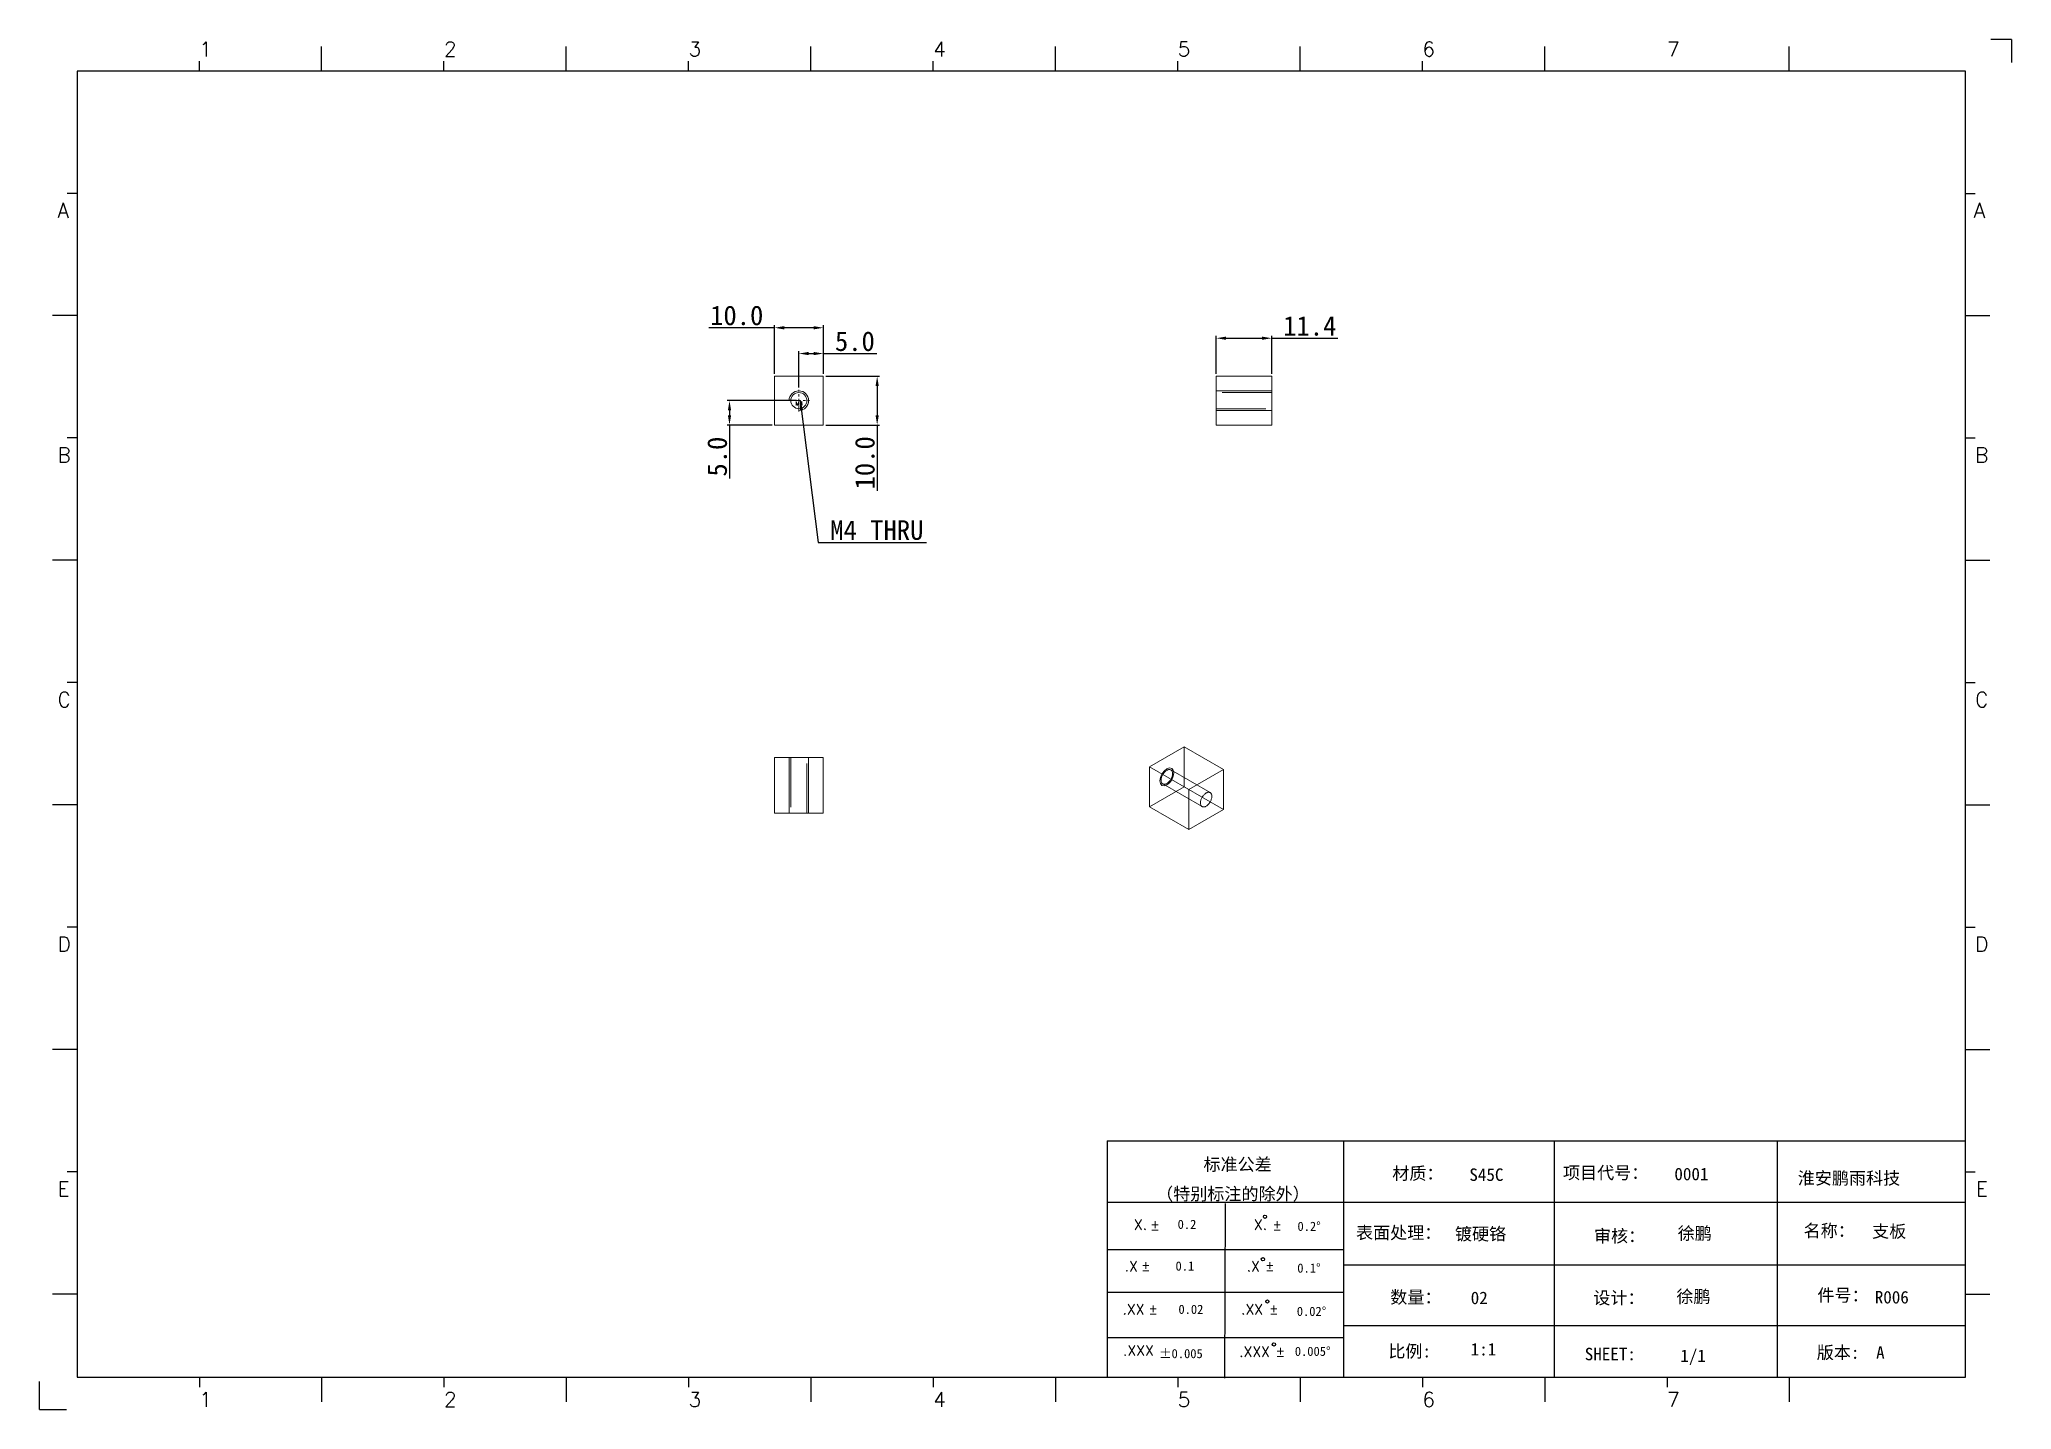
# Model space of a CAD drawing. Extents: x 83 to 30050, y -7164 to 695.
# Drawn here: x 5639.7 to 6043.2, y -142.8 to 137.4 of the extents above; entities that cross this region are included whole.
import ezdxf
from ezdxf.enums import TextEntityAlignment as Align

# ---------------------------------------------------------------- set-up
doc = ezdxf.new("R2010")
doc.units = 0
doc.header["$LTSCALE"] = 8
doc.header["$MEASUREMENT"] = 0
doc.header["$PDSIZE"] = 5
doc.linetypes.add('CENTER', pattern=[2, 1.25, -0.25, 0.25, -0.25])
doc.linetypes.add('HIDDEN', pattern=[1.905, 1.27, -0.635])
doc.layers.get('0').update_dxf_attribs({"linetype": 'CONTINUOUS'})
doc.layers.get('Defpoints').update_dxf_attribs({"linetype": 'CONTINUOUS'})
doc.layers.add('41', color=3, linetype='CONTINUOUS')
doc.layers.add('dim', color=82, linetype='CONTINUOUS', lineweight=9)
doc.layers.add('screw', color=33, linetype='CONTINUOUS', lineweight=13)
doc.styles.add('SIMPLEX', font='SIMPLEX')
doc.styles.get("Standard").update_dxf_attribs({"font": '', "height": 4})
doc.styles.add('TXT', font='txt.shx', dxfattribs={"bigfont": 'gbcbig.shx'})
doc.styles.get('Standard').set_extended_font_data('SimSun')
doc.dimstyles.new('ISO-25', dxfattribs={"dimtxt": 6, "dimasz": 2.5, "dimexe": 1.25, "dimexo": 0.625, "dimtad": 1, "dimdec": 1, "dimzin": 1, "dimdsep": 46, "dimtxsty": 'Standard', "dimcen": 2.5, "dimadec": 0, "dimazin": 0, "dimtm": 1e-09, "dimtfac": 1, "dimtdec": 1, "dimtmove": 0, "dimatfit": 3, "dimfxl": 1, "dimtolj": 1, "dimtzin": 0, "dimarcsym": 0})

msp = doc.modelspace()

# ---------------------------------------------------------------- texts
at = {"layer": 'dim', "linetype": 'Continuous', "insert": (5801.5, 35.007), "char_height": 4, "attachment_point": 7}
msp.add_mtext('\\A1;M4 THRU', dxfattribs=at)

# ---------------------------------------------------------------- blocks, each defined once
blk = doc.blocks.new('A$C0BB32EA6')
at = {"layer": '41'}
for p, q in [((90.21, 427.84), (90.21, 435.66)), ((168.4, 427.84), (168.4, 435.66)), ((168.4, 427.84), (168.4, 435.66)), ((168.4, 427.84), (168.4, 435.66)), ((246.58, 427.84), (246.58, 435.66)), ((246.58, 427.84), (246.58, 435.66)), ((324.77, 427.84), (324.77, 435.66)), ((402.96, 427.84), (402.96, 435.66)), ((481.15, 427.84), (481.15, 435.66)), ((559.34, 427.84), (559.34, 435.66)), ((51.11, 427.84), (51.11, 430.97)), ((129.3, 427.84), (129.3, 430.97)), ((129.3, 427.84), (129.3, 430.97)), ((129.3, 427.84), (129.3, 430.97)), ((207.49, 427.84), (207.49, 430.97)), ((207.49, 427.84), (207.49, 430.97)), ((285.68, 427.84), (285.68, 430.97)), ((363.87, 427.84), (363.87, 430.97)), ((442.06, 427.84), (442.06, 430.97)), ((615.63, 427.84), (12.02, 427.84)), ((12.02, 427.84), (12.02, 10.32)), ((615.63, 10.32), (615.63, 427.84)), ((12.02, 388.75), (8.89, 388.75)), ((615.63, 388.75), (618.76, 388.75)), ((12.02, 349.66), (4.2, 349.66)), ((615.63, 349.66), (623.45, 349.66)), ((12.02, 310.56), (8.89, 310.56)), ((615.63, 310.56), (618.76, 310.56)), ((12.02, 271.47), (4.2, 271.47)), ((615.63, 271.47), (623.45, 271.47)), ((12.02, 232.37), (8.89, 232.37)), ((615.63, 232.37), (618.76, 232.37)), ((12.02, 193.28), (4.2, 193.28)), ((615.63, 193.28), (623.45, 193.28)), ((12.02, 154.18), (8.89, 154.18)), ((615.63, 154.18), (618.76, 154.18)), ((12.02, 115.09), (4.2, 115.09)), ((615.63, 115.09), (623.45, 115.09)), ((341.34, 85.85), (615.63, 85.85)), ((341.34, 85.85), (341.34, 10.32)), ((416.87, 85.85), (416.87, 10.32)), ((484.16, 85.85), (484.16, 10.32)), ((555.4, 85.7), (555.4, 10.17)), ((12.02, 76), (8.89, 76)), ((615.63, 76), (618.76, 76)), ((615.63, 66.14), (341.34, 66.14)), ((378.86, 10.02), (379.1, 65.84)), ((341.34, 51.12), (416.87, 51.12)), ((615.63, 46.17), (416.87, 46.17)), ((12.02, 36.9), (4.2, 36.9)), ((341.34, 37.5), (401.12, 37.5)), ((341.34, 37.5), (416.87, 37.5)), ((615.63, 36.9), (623.45, 36.9)), ((615.63, 26.74), (416.87, 26.74)), ((341.34, 23.05), (401.87, 23.05)), ((341.34, 23.05), (401.87, 23.05)), ((341.34, 23.05), (401.87, 23.05)), ((341.34, 23.05), (401.87, 23.05)), ((341.34, 23.05), (401.87, 23.05)), ((341.34, 23.05), (416.87, 23.05)), ((12.02, 10.32), (615.63, 10.32)), ((51.11, 10.32), (51.11, 7.19)), ((90.21, 10.32), (90.21, 2.5)), ((129.3, 10.32), (129.3, 7.19)), ((168.4, 10.32), (168.4, 2.5)), ((207.49, 10.32), (207.49, 7.19)), ((246.58, 10.32), (246.58, 2.5)), ((285.68, 10.32), (285.68, 7.19)), ((324.77, 10.32), (324.77, 2.5)), ((326.34, 10.32), (401.87, 10.32)), ((363.87, 10.32), (363.87, 7.19)), ((402.96, 10.32), (402.96, 2.5)), ((442.06, 10.32), (442.06, 7.19)), ((481.15, 10.32), (481.15, 2.5)), ((520.24, 10.32), (520.24, 7.19)), ((559.34, 10.32), (559.34, 2.5))]:
    blk.add_line(p, q, dxfattribs=at)
at = {"layer": '41', "linetype": 'Continuous'}
for p, q in [((630.37, 437.94), (623.79, 437.94)), ((630.37, 437.94), (630.37, 430.59)), ((0, 0), (0, 8.98)), ((0, 0), (8.64, 0))]:
    blk.add_line(p, q, dxfattribs=at)
at = {"layer": '41'}
for centre in [(391.73, 61.61), (391.07, 48.04), (392.49, 34.54), (394.6, 20.83)]:
    blk.add_circle(centre, 0.516, dxfattribs=at)
at = {"layer": '41', "style": 'SIMPLEX'}
for s, height, p in [('1', 4.69, (51.11, 432.54)), ('2', 4.69, (129.3, 432.54)), ('3', 4.69, (207.49, 432.54)), ('4', 4.69, (285.68, 432.54)), ('5', 4.69, (363.87, 432.54)), ('6', 4.69, (442.06, 432.54)), ('7', 4.69, (520.24, 432.54)), ('A', 4.75, (5.76, 380.93)), ('A', 4.75, (618.27, 380.93)), ('B', 4.75, (5.76, 302.74)), ('B', 4.75, (618.72, 302.74)), ('C', 4.75, (5.76, 224.55)), ('C', 4.75, (618.72, 224.55)), ('D', 4.75, (5.76, 146.37)), ('D', 4.75, (618.72, 146.37)), ('E', 4.75, (5.76, 68.18)), ('E', 4.75, (618.95, 68.18)), ('X.', 3.284, (349.84, 57.49)), ('%%p', 3.284, (355.04, 57.36)), ('X.', 3.284, (388.21, 57.49)), ('%%p', 3.284, (394.07, 57.36)), ('.X', 3.284, (346.89, 44.16)), ('%%p', 3.284, (352.09, 44.33)), ('.X', 3.284, (385.9, 44.16)), ('%%p', 3.284, (391.76, 44.33)), ('.XX', 3.284, (346.2, 30.42)), ('%%p', 3.284, (354.44, 30.46)), ('.XX', 3.284, (384.11, 30.42)), ('%%p', 3.284, (393.01, 30.46)), ('.XXX', 3.284, (383.48, 16.83)), ('%%p', 3.284, (395.11, 16.95)), ('1', 4.69, (51.11, 0.87)), ('2', 4.69, (129.3, 0.87)), ('3', 4.69, (207.49, 0.87)), ('4', 4.69, (285.68, 0.87)), ('5', 4.69, (363.87, 0.87)), ('6', 4.69, (442.06, 0.87)), ('7', 4.69, (520.24, 0.87))]:
    blk.add_text(s, height=height, dxfattribs=at).set_placement(p)
at = {"layer": '41', "linetype": 'Continuous'}
for s, p in [('标准公差', (372.08, 76.36)), ('材质：', (432.42, 73.5)), ('项目代号：', (486.99, 73.71)), ('淮安鹏雨科技', (562.04, 71.96)), ('（特别标注的除外）', (356.94, 66.94)), ('表面处理：', (420.83, 54.55)), ('审核：', (496.9, 53.5)), ('名称：', (563.9, 55.18)), ('数量：', (431.79, 33.91)), ('设计：', (496.69, 33.7)), ('件号：', (568.32, 34.55)), ('比例:', (431.16, 16.65)), ('SHEET:', (493.95, 15.75)), ('1/1', (524.5, 15.18)), ('版本:', (568.11, 16.23))]:
    blk.add_text(s, height=4, dxfattribs=at).set_placement(p)
at = {"layer": '41'}
for s, p in [('0.2', (363.82, 57.75)), ('0.2%%D', (402.12, 57.11)), ('0.1', (363.14, 44.41)), ('0.1%%D', (402.07, 43.76)), ('0.02', (364.07, 30.58)), ('0.02%%D', (401.9, 29.93)), ('0.005%%D', (401.27, 17.16))]:
    blk.add_text(s, height=2.929, dxfattribs=at).set_placement(p)
at = {"layer": '41', "style": 'SIMPLEX'}
blk.add_text('.XXX', height=3.284, dxfattribs=at).set_placement((351.31, 18.87), align=Align.MIDDLE_CENTER)
at = {"layer": '41'}
blk.add_text('%%P0.005', height=2.929, dxfattribs=at).set_placement((364.87, 17.89), align=Align.MIDDLE_CENTER)
at = {"layer": '41', "linetype": 'Continuous'}
for tag, p in [('材质', (457.07, 73.08)), ('代号', (522.6, 73.29)), ('表面处理', (452.44, 54.13)), ('审核', (523.65, 54.34)), ('名称', (585.81, 54.97)), ('数量', (457.5, 33.7)), ('设计', (523.23, 34.13)), ('件号', (586.65, 33.91)), ('比例', (457.5, 17.28)), ('版本', (587.08, 16.23))]:
    blk.add_attdef(tag, p, '', height=4, dxfattribs=at)
blk = doc.blocks.new('screw_m4_l')
at = {"layer": 'screw', "color": 1, "linetype": 'CENTER', "ltscale": 0.254}
for p, q in [((-2.2, 0), (2.2, 0)), ((0, -2.2), (0, 2.2))]:
    blk.add_line(p, q, dxfattribs=at)
at = {"layer": 'screw', "color": 33, "linetype": 'Continuous'}
blk.add_circle((0, 0), 1.65, dxfattribs=at)
at = {"layer": 'screw', "color": 92, "linetype": 'Continuous'}
blk.add_arc((0, 0), 2, 270, 180, dxfattribs=at)
at = {"layer": 'screw', "color": 6, "linetype": 'Continuous', "style": 'TXT'}
blk.add_text('M4', height=0.8, dxfattribs=at).set_placement((-0.68, -1))
blk = doc.blocks.new('*D141')
at = {"layer": 'Defpoints', "color": 0, "linetype": 'Continuous'}
for p in [(5790.08, 78.46), (5790.08, 68.55), (5800.08, 68.55)]:
    blk.add_point(p, dxfattribs=at)
at = {"layer": 'dim', "color": 0, "linetype": 'Continuous', "lineweight": -2}
for p, q in [((5790.08, 78.46), (5776.63, 78.46)), ((5790.08, 69.05), (5790.08, 78.96)), ((5798.08, 78.46), (5792.08, 78.46)), ((5800.08, 69.05), (5800.08, 78.96))]:
    blk.add_line(p, q, dxfattribs=at)
at = {"layer": 'dim', "color": 0, "linetype": 'Continuous'}
for points in [[(5792.08, 78.79), (5792.08, 78.12), (5790.08, 78.46)], [(5798.08, 78.79), (5798.08, 78.12), (5800.08, 78.46)]]:
    blk.add_solid(points, dxfattribs=at)
at = {"layer": 'dim', "color": 0, "linetype": 'Continuous', "insert": (5782.36, 80.96), "char_height": 4, "attachment_point": 5}
blk.add_mtext('\\A1;10.0', dxfattribs=at)
blk = doc.blocks.new('*D142')
at = {"layer": 'Defpoints', "color": 0, "linetype": 'Continuous'}
for p in [(5800.08, 68.55), (5800.08, 58.55), (5811.09, 58.55)]:
    blk.add_point(p, dxfattribs=at)
at = {"layer": 'dim', "color": 0, "linetype": 'Continuous', "lineweight": -2}
for p, q in [((5800.58, 68.55), (5811.59, 68.55)), ((5811.09, 66.55), (5811.09, 60.55)), ((5800.58, 58.55), (5811.59, 58.55)), ((5811.09, 58.55), (5811.09, 45.11))]:
    blk.add_line(p, q, dxfattribs=at)
at = {"layer": 'dim', "color": 0, "linetype": 'Continuous'}
for points in [[(5810.76, 66.55), (5811.42, 66.55), (5811.09, 68.55)], [(5810.76, 60.55), (5811.42, 60.55), (5811.09, 58.55)]]:
    blk.add_solid(points, dxfattribs=at)
at = {"layer": 'dim', "color": 0, "linetype": 'Continuous', "insert": (5808.59, 50.83), "char_height": 4, "attachment_point": 5, "rotation": 90}
blk.add_mtext('\\A1;10.0', dxfattribs=at)
blk = doc.blocks.new('*D143')
at = {"layer": 'Defpoints', "color": 0, "linetype": 'Continuous'}
for p in [(5800.08, 73.18), (5795.08, 65.75), (5800.08, 68.55)]:
    blk.add_point(p, dxfattribs=at)
at = {"layer": 'dim', "color": 0, "linetype": 'Continuous', "lineweight": -2}
for p, q in [((5795.08, 66.25), (5795.08, 73.68)), ((5797.08, 73.18), (5798.08, 73.18)), ((5800.08, 69.05), (5800.08, 73.68)), ((5800.08, 73.18), (5810.99, 73.18))]:
    blk.add_line(p, q, dxfattribs=at)
at = {"layer": 'dim', "color": 0, "linetype": 'Continuous'}
for points in [[(5797.08, 73.52), (5797.08, 72.85), (5795.08, 73.18)], [(5798.08, 73.52), (5798.08, 72.85), (5800.08, 73.18)]]:
    blk.add_solid(points, dxfattribs=at)
at = {"layer": 'dim', "color": 0, "linetype": 'Continuous', "insert": (5806.53, 75.68), "char_height": 4, "attachment_point": 5}
blk.add_mtext('\\A1;5.0', dxfattribs=at)
blk = doc.blocks.new('*D144')
at = {"layer": 'Defpoints', "color": 0, "linetype": 'Continuous'}
for p in [(5795.08, 63.55), (5780.88, 58.55), (5790.08, 58.55)]:
    blk.add_point(p, dxfattribs=at)
at = {"layer": 'dim', "color": 0, "linetype": 'Continuous', "lineweight": -2}
for p, q in [((5794.58, 63.55), (5780.38, 63.55)), ((5780.88, 61.55), (5780.88, 60.55)), ((5789.58, 58.55), (5780.38, 58.55)), ((5780.88, 58.55), (5780.88, 47.64))]:
    blk.add_line(p, q, dxfattribs=at)
at = {"layer": 'dim', "color": 0, "linetype": 'Continuous'}
for points in [[(5780.55, 61.55), (5781.21, 61.55), (5780.88, 63.55)], [(5780.55, 60.55), (5781.21, 60.55), (5780.88, 58.55)]]:
    blk.add_solid(points, dxfattribs=at)
at = {"layer": 'dim', "color": 0, "linetype": 'Continuous', "insert": (5778.38, 52.1), "char_height": 4, "attachment_point": 5, "rotation": 90}
blk.add_mtext('\\A1;5.0', dxfattribs=at)
blk = doc.blocks.new('*D145')
at = {"layer": 'Defpoints', "color": 0, "linetype": 'Continuous'}
for p in [(5891.82, 76.32), (5880.45, 68.55), (5891.82, 68.55)]:
    blk.add_point(p, dxfattribs=at)
at = {"layer": 'dim', "color": 0, "linetype": 'Continuous', "lineweight": -2}
for p, q in [((5880.45, 69.05), (5880.45, 76.82)), ((5891.82, 69.05), (5891.82, 76.82)), ((5882.45, 76.32), (5889.82, 76.32)), ((5891.82, 76.32), (5905.36, 76.32))]:
    blk.add_line(p, q, dxfattribs=at)
at = {"layer": 'dim', "color": 0, "linetype": 'Continuous'}
for points in [[(5882.45, 76.65), (5882.45, 75.99), (5880.45, 76.32)], [(5889.82, 76.65), (5889.82, 75.99), (5891.82, 76.32)]]:
    blk.add_solid(points, dxfattribs=at)
at = {"layer": 'dim', "color": 0, "linetype": 'Continuous', "insert": (5899.59, 78.82), "char_height": 4, "attachment_point": 5}
blk.add_mtext('\\A1;11.4', dxfattribs=at)

# ---------------------------------------------------------------- dimensions: what is measured, and where the dimension line sits
at = {"layer": 'dim', "linetype": 'Continuous'}
for base, p1, p2, picture, middle in [((5790.077, 78.458), (5800.077, 68.553), (5790.077, 68.553), '*D141', (5782.355, 80.957)), ((5891.825, 76.319), (5880.455, 68.553), (5891.825, 68.553), '*D145', (5899.591, 78.819)), ((5800.077, 73.184), (5795.077, 65.753), (5800.077, 68.553), '*D143', (5806.533, 75.684))]:
    dim = msp.add_linear_dim(base=base, p1=p1, p2=p2, dimstyle='ISO-25', override={"dimtxt": 2.5, "dimasz": 2, "dimexe": 0.49975, "dimexo": 0.49975, "dimgap": 0.49975}, dxfattribs=at)
    dim.commit()
    dim.dimension.update_dxf_attribs({"geometry": picture, "text_midpoint": middle})
for base, p1, p2, picture, middle in [((5811.091, 58.553), (5800.077, 68.553), (5800.077, 58.553), '*D142', (5808.591, 50.831)), ((5780.88, 58.553), (5795.077, 63.553), (5790.077, 58.553), '*D144', (5778.38, 52.098))]:
    dim = msp.add_linear_dim(base=base, p1=p1, p2=p2, angle=90, dimstyle='ISO-25', override={"dimtxt": 2.5, "dimasz": 2, "dimexe": 0.49975, "dimexo": 0.49975, "dimgap": 0.49975}, dxfattribs=at)
    dim.commit()
    dim.dimension.update_dxf_attribs({"geometry": picture, "text_midpoint": middle})

# ---------------------------------------------------------------- linework, layer by layer
at = {"color": 7, "linetype": 'Continuous', "lineweight": 15}
for p, q in [((5790.077, 58.553), (5790.077, 68.553)), ((5800.077, 68.553), (5790.077, 68.553)), ((5800.077, 58.553), (5800.077, 68.553)), ((5880.455, 58.553), (5880.455, 68.553)), ((5891.825, 68.553), (5880.455, 68.553)), ((5891.825, 58.553), (5891.825, 68.553)), ((5800.077, 58.553), (5790.077, 58.553)), ((5891.825, 58.553), (5880.455, 58.553)), ((5873.885, -7.295), (5866.814, -11.377)), ((5873.885, -15.46), (5873.885, -7.295)), ((5881.925, -11.936), (5873.885, -7.295)), ((5800.077, -9.468), (5790.077, -9.468)), ((5790.077, -9.468), (5790.077, -20.838)), ((5800.077, -20.838), (5800.077, -9.468)), ((5866.814, -19.542), (5866.814, -11.377)), ((5881.925, -20.101), (5881.925, -11.936)), ((5873.885, -15.46), (5866.814, -19.542)), ((5881.925, -20.101), (5873.885, -15.46)), ((5866.814, -19.542), (5874.854, -24.183)), ((5874.854, -24.183), (5881.925, -20.101)), ((5790.077, -20.838), (5800.077, -20.838))]:
    msp.add_line(p, q, dxfattribs=at)
at = {"color": 7, "linetype": 'Continuous', "lineweight": 0}
for p, q in [((5880.455, 65.553), (5891.825, 65.553)), ((5880.455, 61.553), (5891.825, 61.553)), ((5793.077, -9.468), (5793.077, -20.838)), ((5797.077, -9.468), (5797.077, -20.838))]:
    msp.add_line(p, q, dxfattribs=at)
at = {"color": 7, "linetype": 'HIDDEN', "lineweight": 0}
for p, q in [((5891.825, 65.203), (5880.455, 65.203)), ((5880.455, 61.903), (5891.825, 61.903)), ((5793.427, -9.468), (5793.427, -20.838)), ((5796.727, -20.838), (5796.727, -9.468)), ((5866.814, -11.377), (5874.854, -16.018)), ((5879.215, -16.631), (5871.175, -11.99)), ((5874.854, -16.018), (5881.925, -11.936)), ((5869.525, -14.847), (5877.565, -19.489)), ((5874.854, -24.183), (5874.854, -16.018))]:
    msp.add_line(p, q, dxfattribs=at)
at = {"color": 7, "linetype": 'Continuous', "lineweight": 0, "flags": 128}
msp.add_lwpolyline([(5870.35, -15.052), (5869.809, -15.24), (5869.35, -15.151), (5869.043, -14.798), (5868.936, -14.235), (5869.043, -13.548), (5869.35, -12.841), (5869.809, -12.222), (5870.35, -11.785), (5870.891, -11.597), (5871.35, -11.686), (5871.657, -12.039), (5871.764, -12.602), (5871.657, -13.289), (5871.35, -13.996), (5870.891, -14.615), (5870.35, -15.052)], dxfattribs=at)
at = {"color": 7, "linetype": 'Continuous', "lineweight": 15, "flags": 128}
msp.add_lwpolyline([(5870.35, -14.766), (5870.461, -14.696), (5870.571, -14.614), (5870.679, -14.521), (5870.784, -14.419), (5870.885, -14.307), (5870.981, -14.188), (5871.071, -14.061), (5871.155, -13.929), (5871.232, -13.792), (5871.3, -13.651), (5871.36, -13.509), (5871.411, -13.366), (5871.453, -13.223), (5871.484, -13.082), (5871.505, -12.944), (5871.515, -12.81), (5871.515, -12.682), (5871.505, -12.56), (5871.484, -12.446), (5871.453, -12.341), (5871.411, -12.246), (5871.36, -12.162), (5871.3, -12.088), (5871.232, -12.027), (5871.155, -11.979), (5871.071, -11.943), (5870.981, -11.921), (5870.885, -11.912), (5870.784, -11.917), (5870.679, -11.936), (5870.571, -11.968), (5870.461, -12.013), (5870.35, -12.071), (5870.239, -12.141), (5870.129, -12.223), (5870.021, -12.316), (5869.916, -12.418), (5869.815, -12.53), (5869.719, -12.649), (5869.629, -12.776), (5869.545, -12.908), (5869.468, -13.045), (5869.4, -13.186), (5869.34, -13.328), (5869.289, -13.471), (5869.247, -13.614), (5869.216, -13.755), (5869.195, -13.893), (5869.185, -14.027), (5869.185, -14.155), (5869.195, -14.277), (5869.216, -14.391), (5869.247, -14.496), (5869.289, -14.591), (5869.34, -14.675), (5869.4, -14.749), (5869.468, -14.81), (5869.545, -14.858), (5869.629, -14.894), (5869.719, -14.916), (5869.815, -14.925), (5869.916, -14.92), (5870.021, -14.901), (5870.129, -14.869), (5870.239, -14.824), (5870.35, -14.766)], dxfattribs=at)
at = {"color": 7, "linetype": 'HIDDEN', "lineweight": 0, "flags": 128}
msp.add_lwpolyline([(5878.39, -19.407), (5878.501, -19.337), (5878.611, -19.255), (5878.718, -19.163), (5878.823, -19.06), (5878.924, -18.949), (5879.021, -18.829), (5879.111, -18.702), (5879.195, -18.57), (5879.272, -18.433), (5879.34, -18.293), (5879.4, -18.15), (5879.451, -18.007), (5879.492, -17.864), (5879.524, -17.723), (5879.545, -17.585), (5879.555, -17.451), (5879.555, -17.323), (5879.545, -17.201), (5879.524, -17.088), (5879.492, -16.983), (5879.451, -16.887), (5879.4, -16.803), (5879.34, -16.73), (5879.272, -16.668), (5879.195, -16.62), (5879.111, -16.584), (5879.021, -16.562), (5878.924, -16.554), (5878.823, -16.559), (5878.718, -16.577), (5878.611, -16.609), (5878.501, -16.655), (5878.39, -16.712), (5878.279, -16.783), (5878.169, -16.864), (5878.061, -16.957), (5877.956, -17.059), (5877.855, -17.171), (5877.759, -17.29), (5877.669, -17.417), (5877.585, -17.549), (5877.508, -17.687), (5877.439, -17.827), (5877.379, -17.969), (5877.328, -18.113), (5877.287, -18.256), (5877.256, -18.397), (5877.235, -18.535), (5877.224, -18.668), (5877.224, -18.797), (5877.235, -18.918), (5877.256, -19.032), (5877.287, -19.137), (5877.328, -19.232), (5877.379, -19.317), (5877.439, -19.39), (5877.508, -19.451), (5877.585, -19.5), (5877.669, -19.535), (5877.759, -19.557), (5877.855, -19.566), (5877.956, -19.561), (5878.061, -19.542), (5878.169, -19.51), (5878.279, -19.465), (5878.39, -19.407)], dxfattribs=at)

# ---------------------------------------------------------------- block references
at = {"layer": '41', "linetype": 'Continuous', "xscale": 0.6399999999998727, "yscale": 0.6400000000000006, "zscale": 0.6400000000000001}
msp.add_blockref('A$C0BB32EA6', (5639.716, -142.843), dxfattribs=at).add_auto_attribs({'版本': 'A', '件号': 'R006', '名称': '支板', '设计': '徐鹏', '审核': '徐鹏', '代号': '0001', '比例': '1:1', '数量': '02', '表面处理': '镀硬铬', '材质': 'S45C'})
at = {"layer": 'screw', "linetype": 'Continuous'}
msp.add_blockref('screw_m4_l', (5795.077, 63.553), dxfattribs=at)

msp.set_redraw_order([(e.dxf.handle, doc.entitydb.next_handle()) for e in msp.query("TEXT MTEXT ATTDEF DIMENSION ARC_DIMENSION")])  # texts and dimensions are drawn at this point

# ---------------------------------------------------------------- leaders
at = {"layer": 'dim', "linetype": 'Continuous', "annotation_type": 0, "has_hookline": 1, "hookline_direction": 0, "text_width": 19.711}
msp.add_leader([(5795.363, 63.553), (5799, 34.507), (5801, 34.507)], dimstyle='ISO-25', override={"dimtxt": 2.5, "dimasz": 2, "dimexe": 0.49975, "dimexo": 0.49975, "dimgap": 0.49975}, dxfattribs=at)

doc.saveas('drawing.dxf')
